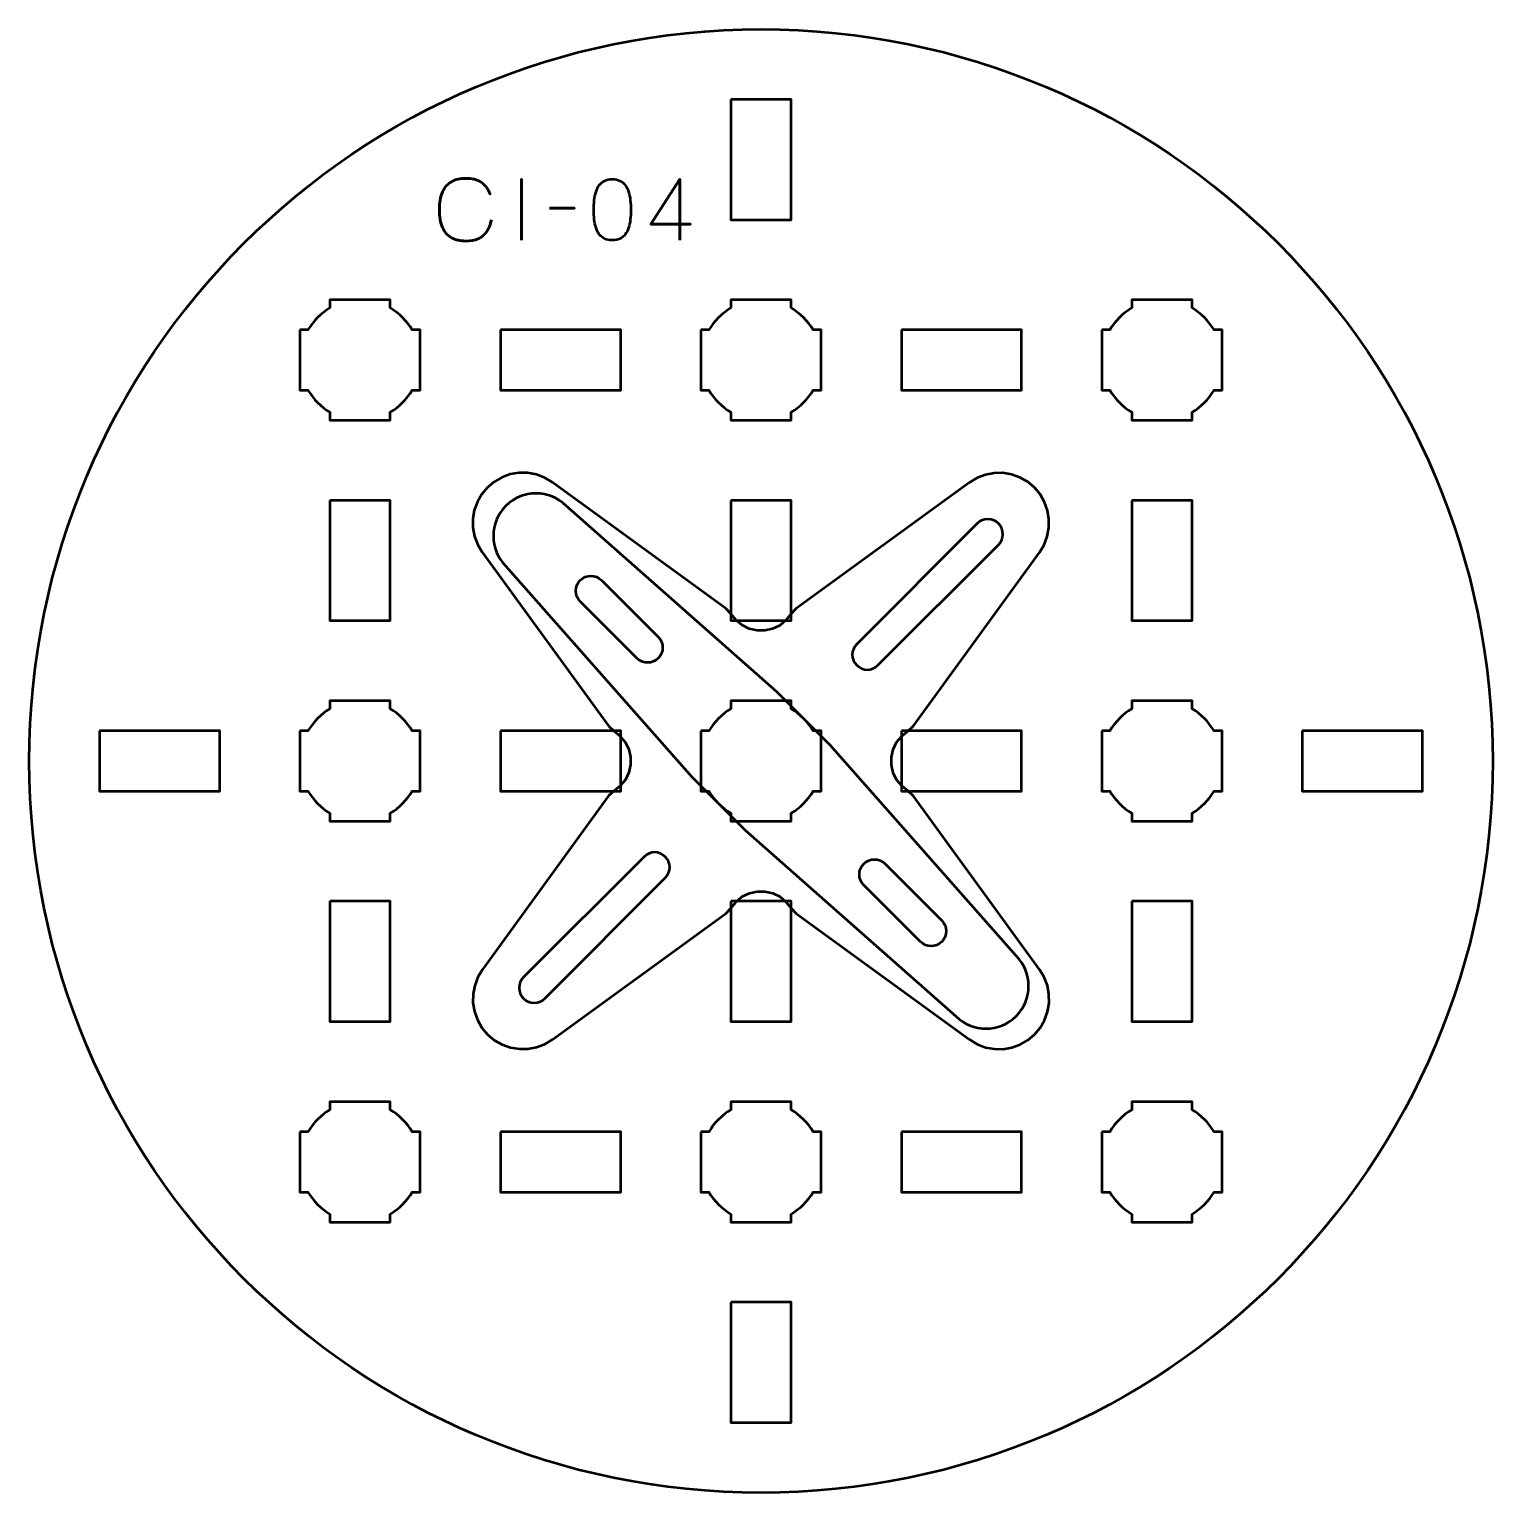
# Model space of a CAD drawing. Header units: centimetres. Extents: x -14.15 to -6.85, y -18.5 to -11.2.
import ezdxf

# ---------------------------------------------------------------- set-up
doc = ezdxf.new("R2010")
doc.units = ezdxf.units.CM
doc.header["$MEASUREMENT"] = 0
doc.layers.add('Layer 1', color=7, linetype='Continuous')

msp = doc.modelspace()

# ---------------------------------------------------------------- linework, layer by layer
at = {"layer": 'Layer 1', "lineweight": 53}
msp.add_ellipse((-10.5, -14.85), major_axis=(0, 3.65), ratio=1, dxfattribs=at)
for points, knots in [([(-10.65004, -11.54995), (-10.65004, -11.54995), (-10.35004, -11.54995), (-10.35004, -11.54995), (-10.35004, -11.54995), (-10.35004, -11.54995), (-10.35004, -12.14995), (-10.35004, -12.14995), (-10.35004, -12.14995), (-10.35004, -12.14995), (-10.65004, -12.14995), (-10.65004, -12.14995), (-10.65004, -12.14995), (-10.65004, -12.14995), (-10.65004, -11.54995), (-10.65004, -11.54995)], [0, 0, 0, 0, 0.25, 0.25, 0.25, 0.25, 0.5, 0.5, 0.5, 0.5, 0.75, 0.75, 0.75, 0.75, 1, 1, 1, 1]), ([(-12.8, -12.69994), (-12.8, -12.69994), (-12.7598, -12.69994), (-12.7598, -12.69994), (-12.7598, -12.69994), (-12.73347, -12.65442), (-12.69551, -12.61649), (-12.65, -12.59016), (-12.65, -12.59016), (-12.65, -12.59016), (-12.65, -12.54994), (-12.65, -12.54994), (-12.65, -12.54994), (-12.65, -12.54994), (-12.35, -12.54994), (-12.35, -12.54994), (-12.35, -12.54994), (-12.35, -12.54994), (-12.35, -12.59013), (-12.35, -12.59013), (-12.35, -12.59013), (-12.30447, -12.61646), (-12.26648, -12.65441), (-12.24012, -12.69994), (-12.24012, -12.69994), (-12.24012, -12.69994), (-12.2, -12.69994), (-12.2, -12.69994), (-12.2, -12.69994), (-12.2, -12.69994), (-12.2, -12.84536), (-12.2, -12.84536), (-12.2, -12.84536), (-12.2, -12.84536), (-12.19994, -12.85001), (-12.19994, -12.85001), (-12.19994, -12.85001), (-12.19994, -12.85001), (-12.2, -12.85465), (-12.2, -12.85465), (-12.2, -12.85465), (-12.2, -12.85465), (-12.2, -12.99994), (-12.2, -12.99994), (-12.2, -12.99994), (-12.2, -12.99994), (-12.24007, -12.99994), (-12.24007, -12.99994), (-12.24007, -12.99994), (-12.26642, -13.04551), (-12.30442, -13.08352), (-12.35, -13.10988), (-12.35, -13.10988), (-12.35, -13.10988), (-12.35, -13.14994), (-12.35, -13.14994), (-12.35, -13.14994), (-12.35, -13.14994), (-12.49328, -13.14994), (-12.49328, -13.14994), (-12.49328, -13.14994), (-12.49328, -13.14994), (-12.49995, -13.15002), (-12.49995, -13.15002), (-12.49995, -13.15002), (-12.49995, -13.15002), (-12.50663, -13.14994), (-12.50663, -13.14994), (-12.50663, -13.14994), (-12.50663, -13.14994), (-12.65, -13.14994), (-12.65, -13.14994), (-12.65, -13.14994), (-12.65, -13.14994), (-12.65, -13.10984), (-12.65, -13.10984), (-12.65, -13.10984), (-12.69554, -13.08348), (-12.73352, -13.04549), (-12.75985, -12.99994), (-12.75985, -12.99994), (-12.75985, -12.99994), (-12.8, -12.99994), (-12.8, -12.99994), (-12.8, -12.99994), (-12.8, -12.99994), (-12.8, -12.69994), (-12.8, -12.69994)], [0, 0, 0, 0, 0.0454545, 0.0454545, 0.0454545, 0.0454545, 0.0909091, 0.0909091, 0.0909091, 0.0909091, 0.1363636, 0.1363636, 0.1363636, 0.1363636, 0.1818182, 0.1818182, 0.1818182, 0.1818182, 0.2272727, 0.2272727, 0.2272727, 0.2272727, 0.2727273, 0.2727273, 0.2727273, 0.2727273, 0.3181818, 0.3181818, 0.3181818, 0.3181818, 0.3636364, 0.3636364, 0.3636364, 0.3636364, 0.4090909, 0.4090909, 0.4090909, 0.4090909, 0.4545455, 0.4545455, 0.4545455, 0.4545455, 0.5, 0.5, 0.5, 0.5, 0.5454545, 0.5454545, 0.5454545, 0.5454545, 0.5909091, 0.5909091, 0.5909091, 0.5909091, 0.6363636, 0.6363636, 0.6363636, 0.6363636, 0.6818182, 0.6818182, 0.6818182, 0.6818182, 0.7272727, 0.7272727, 0.7272727, 0.7272727, 0.7727273, 0.7727273, 0.7727273, 0.7727273, 0.8181818, 0.8181818, 0.8181818, 0.8181818, 0.8636364, 0.8636364, 0.8636364, 0.8636364, 0.9090909, 0.9090909, 0.9090909, 0.9090909, 0.9545455, 0.9545455, 0.9545455, 0.9545455, 1, 1, 1, 1]), ([(-10.8, -12.69994), (-10.8, -12.69994), (-10.7598, -12.69994), (-10.7598, -12.69994), (-10.7598, -12.69994), (-10.73347, -12.65442), (-10.69551, -12.61649), (-10.65, -12.59016), (-10.65, -12.59016), (-10.65, -12.59016), (-10.65, -12.54994), (-10.65, -12.54994), (-10.65, -12.54994), (-10.65, -12.54994), (-10.35, -12.54994), (-10.35, -12.54994), (-10.35, -12.54994), (-10.35, -12.54994), (-10.35, -12.59013), (-10.35, -12.59013), (-10.35, -12.59013), (-10.30447, -12.61646), (-10.26648, -12.65441), (-10.24012, -12.69994), (-10.24012, -12.69994), (-10.24012, -12.69994), (-10.2, -12.69994), (-10.2, -12.69994), (-10.2, -12.69994), (-10.2, -12.69994), (-10.2, -12.84536), (-10.2, -12.84536), (-10.2, -12.84536), (-10.2, -12.84536), (-10.19994, -12.85001), (-10.19994, -12.85001), (-10.19994, -12.85001), (-10.19994, -12.85001), (-10.2, -12.85465), (-10.2, -12.85465), (-10.2, -12.85465), (-10.2, -12.85465), (-10.2, -12.99994), (-10.2, -12.99994), (-10.2, -12.99994), (-10.2, -12.99994), (-10.24007, -12.99994), (-10.24007, -12.99994), (-10.24007, -12.99994), (-10.26642, -13.04551), (-10.30442, -13.08352), (-10.35, -13.10988), (-10.35, -13.10988), (-10.35, -13.10988), (-10.35, -13.14994), (-10.35, -13.14994), (-10.35, -13.14994), (-10.35, -13.14994), (-10.49328, -13.14994), (-10.49328, -13.14994), (-10.49328, -13.14994), (-10.49328, -13.14994), (-10.49995, -13.15002), (-10.49995, -13.15002), (-10.49995, -13.15002), (-10.49995, -13.15002), (-10.50663, -13.14994), (-10.50663, -13.14994), (-10.50663, -13.14994), (-10.50663, -13.14994), (-10.65, -13.14994), (-10.65, -13.14994), (-10.65, -13.14994), (-10.65, -13.14994), (-10.65, -13.10984), (-10.65, -13.10984), (-10.65, -13.10984), (-10.69554, -13.08348), (-10.73352, -13.04549), (-10.75985, -12.99994), (-10.75985, -12.99994), (-10.75985, -12.99994), (-10.8, -12.99994), (-10.8, -12.99994), (-10.8, -12.99994), (-10.8, -12.99994), (-10.8, -12.69994), (-10.8, -12.69994)], [0, 0, 0, 0, 0.0454545, 0.0454545, 0.0454545, 0.0454545, 0.0909091, 0.0909091, 0.0909091, 0.0909091, 0.1363636, 0.1363636, 0.1363636, 0.1363636, 0.1818182, 0.1818182, 0.1818182, 0.1818182, 0.2272727, 0.2272727, 0.2272727, 0.2272727, 0.2727273, 0.2727273, 0.2727273, 0.2727273, 0.3181818, 0.3181818, 0.3181818, 0.3181818, 0.3636364, 0.3636364, 0.3636364, 0.3636364, 0.4090909, 0.4090909, 0.4090909, 0.4090909, 0.4545455, 0.4545455, 0.4545455, 0.4545455, 0.5, 0.5, 0.5, 0.5, 0.5454545, 0.5454545, 0.5454545, 0.5454545, 0.5909091, 0.5909091, 0.5909091, 0.5909091, 0.6363636, 0.6363636, 0.6363636, 0.6363636, 0.6818182, 0.6818182, 0.6818182, 0.6818182, 0.7272727, 0.7272727, 0.7272727, 0.7272727, 0.7727273, 0.7727273, 0.7727273, 0.7727273, 0.8181818, 0.8181818, 0.8181818, 0.8181818, 0.8636364, 0.8636364, 0.8636364, 0.8636364, 0.9090909, 0.9090909, 0.9090909, 0.9090909, 0.9545455, 0.9545455, 0.9545455, 0.9545455, 1, 1, 1, 1]), ([(-8.8, -12.69994), (-8.8, -12.69994), (-8.7598, -12.69994), (-8.7598, -12.69994), (-8.7598, -12.69994), (-8.73347, -12.65442), (-8.69551, -12.61649), (-8.65, -12.59016), (-8.65, -12.59016), (-8.65, -12.59016), (-8.65, -12.54994), (-8.65, -12.54994), (-8.65, -12.54994), (-8.65, -12.54994), (-8.35, -12.54994), (-8.35, -12.54994), (-8.35, -12.54994), (-8.35, -12.54994), (-8.35, -12.59013), (-8.35, -12.59013), (-8.35, -12.59013), (-8.30447, -12.61646), (-8.26648, -12.65441), (-8.24012, -12.69994), (-8.24012, -12.69994), (-8.24012, -12.69994), (-8.2, -12.69994), (-8.2, -12.69994), (-8.2, -12.69994), (-8.2, -12.69994), (-8.2, -12.84536), (-8.2, -12.84536), (-8.2, -12.84536), (-8.2, -12.84536), (-8.19994, -12.85001), (-8.19994, -12.85001), (-8.19994, -12.85001), (-8.19994, -12.85001), (-8.2, -12.85465), (-8.2, -12.85465), (-8.2, -12.85465), (-8.2, -12.85465), (-8.2, -12.99994), (-8.2, -12.99994), (-8.2, -12.99994), (-8.2, -12.99994), (-8.24007, -12.99994), (-8.24007, -12.99994), (-8.24007, -12.99994), (-8.26642, -13.04551), (-8.30442, -13.08352), (-8.35, -13.10988), (-8.35, -13.10988), (-8.35, -13.10988), (-8.35, -13.14994), (-8.35, -13.14994), (-8.35, -13.14994), (-8.35, -13.14994), (-8.49328, -13.14994), (-8.49328, -13.14994), (-8.49328, -13.14994), (-8.49328, -13.14994), (-8.49995, -13.15002), (-8.49995, -13.15002), (-8.49995, -13.15002), (-8.49995, -13.15002), (-8.50663, -13.14994), (-8.50663, -13.14994), (-8.50663, -13.14994), (-8.50663, -13.14994), (-8.65, -13.14994), (-8.65, -13.14994), (-8.65, -13.14994), (-8.65, -13.14994), (-8.65, -13.10984), (-8.65, -13.10984), (-8.65, -13.10984), (-8.69554, -13.08348), (-8.73352, -13.04549), (-8.75985, -12.99994), (-8.75985, -12.99994), (-8.75985, -12.99994), (-8.8, -12.99994), (-8.8, -12.99994), (-8.8, -12.99994), (-8.8, -12.99994), (-8.8, -12.69994), (-8.8, -12.69994)], [0, 0, 0, 0, 0.0454545, 0.0454545, 0.0454545, 0.0454545, 0.0909091, 0.0909091, 0.0909091, 0.0909091, 0.1363636, 0.1363636, 0.1363636, 0.1363636, 0.1818182, 0.1818182, 0.1818182, 0.1818182, 0.2272727, 0.2272727, 0.2272727, 0.2272727, 0.2727273, 0.2727273, 0.2727273, 0.2727273, 0.3181818, 0.3181818, 0.3181818, 0.3181818, 0.3636364, 0.3636364, 0.3636364, 0.3636364, 0.4090909, 0.4090909, 0.4090909, 0.4090909, 0.4545455, 0.4545455, 0.4545455, 0.4545455, 0.5, 0.5, 0.5, 0.5, 0.5454545, 0.5454545, 0.5454545, 0.5454545, 0.5909091, 0.5909091, 0.5909091, 0.5909091, 0.6363636, 0.6363636, 0.6363636, 0.6363636, 0.6818182, 0.6818182, 0.6818182, 0.6818182, 0.7272727, 0.7272727, 0.7272727, 0.7272727, 0.7727273, 0.7727273, 0.7727273, 0.7727273, 0.8181818, 0.8181818, 0.8181818, 0.8181818, 0.8636364, 0.8636364, 0.8636364, 0.8636364, 0.9090909, 0.9090909, 0.9090909, 0.9090909, 0.9545455, 0.9545455, 0.9545455, 0.9545455, 1, 1, 1, 1]), ([(-11.79999, -12.69993), (-11.79999, -12.69993), (-11.19998, -12.69993), (-11.19998, -12.69993), (-11.19998, -12.69993), (-11.19998, -12.69993), (-11.19998, -12.99993), (-11.19998, -12.99993), (-11.19998, -12.99993), (-11.19998, -12.99993), (-11.79999, -12.99993), (-11.79999, -12.99993), (-11.79999, -12.99993), (-11.79999, -12.99993), (-11.79999, -12.69993), (-11.79999, -12.69993)], [0, 0, 0, 0, 0.25, 0.25, 0.25, 0.25, 0.5, 0.5, 0.5, 0.5, 0.75, 0.75, 0.75, 0.75, 1, 1, 1, 1]), ([(-9.79992, -12.69993), (-9.79992, -12.69993), (-9.19992, -12.69993), (-9.19992, -12.69993), (-9.19992, -12.69993), (-9.19992, -12.69993), (-9.19992, -12.99993), (-9.19992, -12.99993), (-9.19992, -12.99993), (-9.19992, -12.99993), (-9.79992, -12.99993), (-9.79992, -12.99993), (-9.79992, -12.99993), (-9.79992, -12.99993), (-9.79992, -12.69993), (-9.79992, -12.69993)], [0, 0, 0, 0, 0.25, 0.25, 0.25, 0.25, 0.5, 0.5, 0.5, 0.5, 0.75, 0.75, 0.75, 0.75, 1, 1, 1, 1]), ([(-12.64997, -13.54991), (-12.64997, -13.54991), (-12.34997, -13.54991), (-12.34997, -13.54991), (-12.34997, -13.54991), (-12.34997, -13.54991), (-12.34997, -14.14992), (-12.34997, -14.14992), (-12.34997, -14.14992), (-12.34997, -14.14992), (-12.64997, -14.14992), (-12.64997, -14.14992), (-12.64997, -14.14992), (-12.64997, -14.14992), (-12.64997, -13.54991), (-12.64997, -13.54991)], [0, 0, 0, 0, 0.25, 0.25, 0.25, 0.25, 0.5, 0.5, 0.5, 0.5, 0.75, 0.75, 0.75, 0.75, 1, 1, 1, 1]), ([(-10.65004, -13.54991), (-10.65004, -13.54991), (-10.35004, -13.54991), (-10.35004, -13.54991), (-10.35004, -13.54991), (-10.35004, -13.54991), (-10.35004, -14.14992), (-10.35004, -14.14992), (-10.35004, -14.14992), (-10.35004, -14.14992), (-10.65004, -14.14992), (-10.65004, -14.14992), (-10.65004, -14.14992), (-10.65004, -14.14992), (-10.65004, -13.54991), (-10.65004, -13.54991)], [0, 0, 0, 0, 0.25, 0.25, 0.25, 0.25, 0.5, 0.5, 0.5, 0.5, 0.75, 0.75, 0.75, 0.75, 1, 1, 1, 1]), ([(-8.64994, -13.54991), (-8.64994, -13.54991), (-8.34993, -13.54991), (-8.34993, -13.54991), (-8.34993, -13.54991), (-8.34993, -13.54991), (-8.34993, -14.14992), (-8.34993, -14.14992), (-8.34993, -14.14992), (-8.34993, -14.14992), (-8.64994, -14.14992), (-8.64994, -14.14992), (-8.64994, -14.14992), (-8.64994, -14.14992), (-8.64994, -13.54991), (-8.64994, -13.54991)], [0, 0, 0, 0, 0.25, 0.25, 0.25, 0.25, 0.5, 0.5, 0.5, 0.5, 0.75, 0.75, 0.75, 0.75, 1, 1, 1, 1]), ([(-9.91663, -14.3727), (-9.94591, -14.40198), (-9.99341, -14.40198), (-10.02269, -14.3727), (-10.02269, -14.3727), (-10.05197, -14.34341), (-10.05197, -14.29591), (-10.02269, -14.26663), (-10.02269, -14.26663), (-10.02269, -14.26663), (-9.42165, -13.66559), (-9.42165, -13.66559), (-9.42165, -13.66559), (-9.39237, -13.63631), (-9.34487, -13.63631), (-9.31558, -13.66559), (-9.31558, -13.66559), (-9.2863, -13.69487), (-9.2863, -13.74237), (-9.31558, -13.77166), (-9.31558, -13.77166), (-9.31558, -13.77166), (-9.91663, -14.3727), (-9.91663, -14.3727)], [0, 0, 0, 0, 0.1666667, 0.1666667, 0.1666667, 0.1666667, 0.3333333, 0.3333333, 0.3333333, 0.3333333, 0.5, 0.5, 0.5, 0.5, 0.6666667, 0.6666667, 0.6666667, 0.6666667, 0.8333333, 0.8333333, 0.8333333, 0.8333333, 1, 1, 1, 1]), ([(-11.29549, -13.94844), (-11.32477, -13.91916), (-11.37228, -13.91916), (-11.40156, -13.94844), (-11.40156, -13.94844), (-11.43084, -13.97772), (-11.43084, -14.02522), (-11.40156, -14.0545), (-11.40156, -14.0545), (-11.40156, -14.0545), (-11.11871, -14.33735), (-11.11871, -14.33735), (-11.11871, -14.33735), (-11.08943, -14.36663), (-11.04193, -14.36663), (-11.01265, -14.33735), (-11.01265, -14.33735), (-10.98337, -14.30807), (-10.98337, -14.26056), (-11.01265, -14.23128), (-11.01265, -14.23128), (-11.01265, -14.23128), (-11.29549, -13.94844), (-11.29549, -13.94844)], [0, 0, 0, 0, 0.1666667, 0.1666667, 0.1666667, 0.1666667, 0.3333333, 0.3333333, 0.3333333, 0.3333333, 0.5, 0.5, 0.5, 0.5, 0.6666667, 0.6666667, 0.6666667, 0.6666667, 0.8333333, 0.8333333, 0.8333333, 0.8333333, 1, 1, 1, 1]), ([(-12.8, -14.69994), (-12.8, -14.69994), (-12.7598, -14.69994), (-12.7598, -14.69994), (-12.7598, -14.69994), (-12.73347, -14.65442), (-12.69551, -14.61649), (-12.65, -14.59016), (-12.65, -14.59016), (-12.65, -14.59016), (-12.65, -14.54994), (-12.65, -14.54994), (-12.65, -14.54994), (-12.65, -14.54994), (-12.35, -14.54994), (-12.35, -14.54994), (-12.35, -14.54994), (-12.35, -14.54994), (-12.35, -14.59013), (-12.35, -14.59013), (-12.35, -14.59013), (-12.30447, -14.61646), (-12.26648, -14.65441), (-12.24012, -14.69994), (-12.24012, -14.69994), (-12.24012, -14.69994), (-12.2, -14.69994), (-12.2, -14.69994), (-12.2, -14.69994), (-12.2, -14.69994), (-12.2, -14.84536), (-12.2, -14.84536), (-12.2, -14.84536), (-12.2, -14.84536), (-12.19994, -14.85001), (-12.19994, -14.85001), (-12.19994, -14.85001), (-12.19994, -14.85001), (-12.2, -14.85465), (-12.2, -14.85465), (-12.2, -14.85465), (-12.2, -14.85465), (-12.2, -14.99994), (-12.2, -14.99994), (-12.2, -14.99994), (-12.2, -14.99994), (-12.24007, -14.99994), (-12.24007, -14.99994), (-12.24007, -14.99994), (-12.26642, -15.04551), (-12.30442, -15.08352), (-12.35, -15.10988), (-12.35, -15.10988), (-12.35, -15.10988), (-12.35, -15.14994), (-12.35, -15.14994), (-12.35, -15.14994), (-12.35, -15.14994), (-12.49328, -15.14994), (-12.49328, -15.14994), (-12.49328, -15.14994), (-12.49328, -15.14994), (-12.49995, -15.15002), (-12.49995, -15.15002), (-12.49995, -15.15002), (-12.49995, -15.15002), (-12.50663, -15.14994), (-12.50663, -15.14994), (-12.50663, -15.14994), (-12.50663, -15.14994), (-12.65, -15.14994), (-12.65, -15.14994), (-12.65, -15.14994), (-12.65, -15.14994), (-12.65, -15.10984), (-12.65, -15.10984), (-12.65, -15.10984), (-12.69554, -15.08348), (-12.73352, -15.04549), (-12.75985, -14.99994), (-12.75985, -14.99994), (-12.75985, -14.99994), (-12.8, -14.99994), (-12.8, -14.99994), (-12.8, -14.99994), (-12.8, -14.99994), (-12.8, -14.69994), (-12.8, -14.69994)], [0, 0, 0, 0, 0.0454545, 0.0454545, 0.0454545, 0.0454545, 0.0909091, 0.0909091, 0.0909091, 0.0909091, 0.1363636, 0.1363636, 0.1363636, 0.1363636, 0.1818182, 0.1818182, 0.1818182, 0.1818182, 0.2272727, 0.2272727, 0.2272727, 0.2272727, 0.2727273, 0.2727273, 0.2727273, 0.2727273, 0.3181818, 0.3181818, 0.3181818, 0.3181818, 0.3636364, 0.3636364, 0.3636364, 0.3636364, 0.4090909, 0.4090909, 0.4090909, 0.4090909, 0.4545455, 0.4545455, 0.4545455, 0.4545455, 0.5, 0.5, 0.5, 0.5, 0.5454545, 0.5454545, 0.5454545, 0.5454545, 0.5909091, 0.5909091, 0.5909091, 0.5909091, 0.6363636, 0.6363636, 0.6363636, 0.6363636, 0.6818182, 0.6818182, 0.6818182, 0.6818182, 0.7272727, 0.7272727, 0.7272727, 0.7272727, 0.7727273, 0.7727273, 0.7727273, 0.7727273, 0.8181818, 0.8181818, 0.8181818, 0.8181818, 0.8636364, 0.8636364, 0.8636364, 0.8636364, 0.9090909, 0.9090909, 0.9090909, 0.9090909, 0.9545455, 0.9545455, 0.9545455, 0.9545455, 1, 1, 1, 1]), ([(-10.8, -14.69994), (-10.8, -14.69994), (-10.7598, -14.69994), (-10.7598, -14.69994), (-10.7598, -14.69994), (-10.73347, -14.65442), (-10.69551, -14.61649), (-10.65, -14.59016), (-10.65, -14.59016), (-10.65, -14.59016), (-10.65, -14.54994), (-10.65, -14.54994), (-10.65, -14.54994), (-10.65, -14.54994), (-10.35, -14.54994), (-10.35, -14.54994), (-10.35, -14.54994), (-10.35, -14.54994), (-10.35, -14.59013), (-10.35, -14.59013), (-10.35, -14.59013), (-10.30447, -14.61646), (-10.26648, -14.65441), (-10.24012, -14.69994), (-10.24012, -14.69994), (-10.24012, -14.69994), (-10.2, -14.69994), (-10.2, -14.69994), (-10.2, -14.69994), (-10.2, -14.69994), (-10.2, -14.84536), (-10.2, -14.84536), (-10.2, -14.84536), (-10.2, -14.84536), (-10.19994, -14.85001), (-10.19994, -14.85001), (-10.19994, -14.85001), (-10.19994, -14.85001), (-10.2, -14.85465), (-10.2, -14.85465), (-10.2, -14.85465), (-10.2, -14.85465), (-10.2, -14.99994), (-10.2, -14.99994), (-10.2, -14.99994), (-10.2, -14.99994), (-10.24007, -14.99994), (-10.24007, -14.99994), (-10.24007, -14.99994), (-10.26642, -15.04551), (-10.30442, -15.08352), (-10.35, -15.10988), (-10.35, -15.10988), (-10.35, -15.10988), (-10.35, -15.14994), (-10.35, -15.14994), (-10.35, -15.14994), (-10.35, -15.14994), (-10.49328, -15.14994), (-10.49328, -15.14994), (-10.49328, -15.14994), (-10.49328, -15.14994), (-10.49995, -15.15002), (-10.49995, -15.15002), (-10.49995, -15.15002), (-10.49995, -15.15002), (-10.50663, -15.14994), (-10.50663, -15.14994), (-10.50663, -15.14994), (-10.50663, -15.14994), (-10.65, -15.14994), (-10.65, -15.14994), (-10.65, -15.14994), (-10.65, -15.14994), (-10.65, -15.10984), (-10.65, -15.10984), (-10.65, -15.10984), (-10.69554, -15.08348), (-10.73352, -15.04549), (-10.75985, -14.99994), (-10.75985, -14.99994), (-10.75985, -14.99994), (-10.8, -14.99994), (-10.8, -14.99994), (-10.8, -14.99994), (-10.8, -14.99994), (-10.8, -14.69994), (-10.8, -14.69994)], [0, 0, 0, 0, 0.0454545, 0.0454545, 0.0454545, 0.0454545, 0.0909091, 0.0909091, 0.0909091, 0.0909091, 0.1363636, 0.1363636, 0.1363636, 0.1363636, 0.1818182, 0.1818182, 0.1818182, 0.1818182, 0.2272727, 0.2272727, 0.2272727, 0.2272727, 0.2727273, 0.2727273, 0.2727273, 0.2727273, 0.3181818, 0.3181818, 0.3181818, 0.3181818, 0.3636364, 0.3636364, 0.3636364, 0.3636364, 0.4090909, 0.4090909, 0.4090909, 0.4090909, 0.4545455, 0.4545455, 0.4545455, 0.4545455, 0.5, 0.5, 0.5, 0.5, 0.5454545, 0.5454545, 0.5454545, 0.5454545, 0.5909091, 0.5909091, 0.5909091, 0.5909091, 0.6363636, 0.6363636, 0.6363636, 0.6363636, 0.6818182, 0.6818182, 0.6818182, 0.6818182, 0.7272727, 0.7272727, 0.7272727, 0.7272727, 0.7727273, 0.7727273, 0.7727273, 0.7727273, 0.8181818, 0.8181818, 0.8181818, 0.8181818, 0.8636364, 0.8636364, 0.8636364, 0.8636364, 0.9090909, 0.9090909, 0.9090909, 0.9090909, 0.9545455, 0.9545455, 0.9545455, 0.9545455, 1, 1, 1, 1]), ([(-8.8, -14.69994), (-8.8, -14.69994), (-8.7598, -14.69994), (-8.7598, -14.69994), (-8.7598, -14.69994), (-8.73347, -14.65442), (-8.69551, -14.61649), (-8.65, -14.59016), (-8.65, -14.59016), (-8.65, -14.59016), (-8.65, -14.54994), (-8.65, -14.54994), (-8.65, -14.54994), (-8.65, -14.54994), (-8.35, -14.54994), (-8.35, -14.54994), (-8.35, -14.54994), (-8.35, -14.54994), (-8.35, -14.59013), (-8.35, -14.59013), (-8.35, -14.59013), (-8.30447, -14.61646), (-8.26648, -14.65441), (-8.24012, -14.69994), (-8.24012, -14.69994), (-8.24012, -14.69994), (-8.2, -14.69994), (-8.2, -14.69994), (-8.2, -14.69994), (-8.2, -14.69994), (-8.2, -14.84536), (-8.2, -14.84536), (-8.2, -14.84536), (-8.2, -14.84536), (-8.19994, -14.85001), (-8.19994, -14.85001), (-8.19994, -14.85001), (-8.19994, -14.85001), (-8.2, -14.85465), (-8.2, -14.85465), (-8.2, -14.85465), (-8.2, -14.85465), (-8.2, -14.99994), (-8.2, -14.99994), (-8.2, -14.99994), (-8.2, -14.99994), (-8.24007, -14.99994), (-8.24007, -14.99994), (-8.24007, -14.99994), (-8.26642, -15.04551), (-8.30442, -15.08352), (-8.35, -15.10988), (-8.35, -15.10988), (-8.35, -15.10988), (-8.35, -15.14994), (-8.35, -15.14994), (-8.35, -15.14994), (-8.35, -15.14994), (-8.49328, -15.14994), (-8.49328, -15.14994), (-8.49328, -15.14994), (-8.49328, -15.14994), (-8.49995, -15.15002), (-8.49995, -15.15002), (-8.49995, -15.15002), (-8.49995, -15.15002), (-8.50663, -15.14994), (-8.50663, -15.14994), (-8.50663, -15.14994), (-8.50663, -15.14994), (-8.65, -15.14994), (-8.65, -15.14994), (-8.65, -15.14994), (-8.65, -15.14994), (-8.65, -15.10984), (-8.65, -15.10984), (-8.65, -15.10984), (-8.69554, -15.08348), (-8.73352, -15.04549), (-8.75985, -14.99994), (-8.75985, -14.99994), (-8.75985, -14.99994), (-8.8, -14.99994), (-8.8, -14.99994), (-8.8, -14.99994), (-8.8, -14.99994), (-8.8, -14.69994), (-8.8, -14.69994)], [0, 0, 0, 0, 0.0454545, 0.0454545, 0.0454545, 0.0454545, 0.0909091, 0.0909091, 0.0909091, 0.0909091, 0.1363636, 0.1363636, 0.1363636, 0.1363636, 0.1818182, 0.1818182, 0.1818182, 0.1818182, 0.2272727, 0.2272727, 0.2272727, 0.2272727, 0.2727273, 0.2727273, 0.2727273, 0.2727273, 0.3181818, 0.3181818, 0.3181818, 0.3181818, 0.3636364, 0.3636364, 0.3636364, 0.3636364, 0.4090909, 0.4090909, 0.4090909, 0.4090909, 0.4545455, 0.4545455, 0.4545455, 0.4545455, 0.5, 0.5, 0.5, 0.5, 0.5454545, 0.5454545, 0.5454545, 0.5454545, 0.5909091, 0.5909091, 0.5909091, 0.5909091, 0.6363636, 0.6363636, 0.6363636, 0.6363636, 0.6818182, 0.6818182, 0.6818182, 0.6818182, 0.7272727, 0.7272727, 0.7272727, 0.7272727, 0.7727273, 0.7727273, 0.7727273, 0.7727273, 0.8181818, 0.8181818, 0.8181818, 0.8181818, 0.8636364, 0.8636364, 0.8636364, 0.8636364, 0.9090909, 0.9090909, 0.9090909, 0.9090909, 0.9545455, 0.9545455, 0.9545455, 0.9545455, 1, 1, 1, 1]), ([(-13.79995, -14.69986), (-13.79995, -14.69986), (-13.19995, -14.69986), (-13.19995, -14.69986), (-13.19995, -14.69986), (-13.19995, -14.69986), (-13.19995, -14.99986), (-13.19995, -14.99986), (-13.19995, -14.99986), (-13.19995, -14.99986), (-13.79995, -14.99986), (-13.79995, -14.99986), (-13.79995, -14.99986), (-13.79995, -14.99986), (-13.79995, -14.69986), (-13.79995, -14.69986)], [0, 0, 0, 0, 0.25, 0.25, 0.25, 0.25, 0.5, 0.5, 0.5, 0.5, 0.75, 0.75, 0.75, 0.75, 1, 1, 1, 1]), ([(-11.79999, -14.69986), (-11.79999, -14.69986), (-11.19998, -14.69986), (-11.19998, -14.69986), (-11.19998, -14.69986), (-11.19998, -14.69986), (-11.19998, -14.99986), (-11.19998, -14.99986), (-11.19998, -14.99986), (-11.19998, -14.99986), (-11.79999, -14.99986), (-11.79999, -14.99986), (-11.79999, -14.99986), (-11.79999, -14.99986), (-11.79999, -14.69986), (-11.79999, -14.69986)], [0, 0, 0, 0, 0.25, 0.25, 0.25, 0.25, 0.5, 0.5, 0.5, 0.5, 0.75, 0.75, 0.75, 0.75, 1, 1, 1, 1]), ([(-9.79992, -14.69986), (-9.79992, -14.69986), (-9.19992, -14.69986), (-9.19992, -14.69986), (-9.19992, -14.69986), (-9.19992, -14.69986), (-9.19992, -14.99986), (-9.19992, -14.99986), (-9.19992, -14.99986), (-9.19992, -14.99986), (-9.79992, -14.99986), (-9.79992, -14.99986), (-9.79992, -14.99986), (-9.79992, -14.99986), (-9.79992, -14.69986), (-9.79992, -14.69986)], [0, 0, 0, 0, 0.25, 0.25, 0.25, 0.25, 0.5, 0.5, 0.5, 0.5, 0.75, 0.75, 0.75, 0.75, 1, 1, 1, 1]), ([(-7.79995, -14.69986), (-7.79995, -14.69986), (-7.19995, -14.69986), (-7.19995, -14.69986), (-7.19995, -14.69986), (-7.19995, -14.69986), (-7.19995, -14.99986), (-7.19995, -14.99986), (-7.19995, -14.99986), (-7.19995, -14.99986), (-7.79995, -14.99986), (-7.79995, -14.99986), (-7.79995, -14.99986), (-7.79995, -14.99986), (-7.79995, -14.69986), (-7.79995, -14.69986)], [0, 0, 0, 0, 0.25, 0.25, 0.25, 0.25, 0.5, 0.5, 0.5, 0.5, 0.75, 0.75, 0.75, 0.75, 1, 1, 1, 1]), ([(-11.57833, -16.0344), (-11.60761, -16.06369), (-11.65512, -16.06369), (-11.6844, -16.0344), (-11.6844, -16.0344), (-11.71368, -16.00512), (-11.71368, -15.95762), (-11.6844, -15.92834), (-11.6844, -15.92834), (-11.6844, -15.92834), (-11.08336, -15.3273), (-11.08336, -15.3273), (-11.08336, -15.3273), (-11.05408, -15.29802), (-11.00657, -15.29802), (-10.97729, -15.3273), (-10.97729, -15.3273), (-10.94801, -15.35658), (-10.94801, -15.40408), (-10.97729, -15.43336), (-10.97729, -15.43336), (-10.97729, -15.43336), (-11.57833, -16.0344), (-11.57833, -16.0344)], [0, 0, 0, 0, 0.1666667, 0.1666667, 0.1666667, 0.1666667, 0.3333333, 0.3333333, 0.3333333, 0.3333333, 0.5, 0.5, 0.5, 0.5, 0.6666667, 0.6666667, 0.6666667, 0.6666667, 0.8333333, 0.8333333, 0.8333333, 0.8333333, 1, 1, 1, 1]), ([(-9.88128, -15.36265), (-9.91057, -15.33336), (-9.95807, -15.33336), (-9.98735, -15.36265), (-9.98735, -15.36265), (-10.01663, -15.39193), (-10.01663, -15.43943), (-9.98735, -15.46871), (-9.98735, -15.46871), (-9.98735, -15.46871), (-9.70451, -15.75155), (-9.70451, -15.75155), (-9.70451, -15.75155), (-9.67523, -15.78084), (-9.62772, -15.78084), (-9.59844, -15.75155), (-9.59844, -15.75155), (-9.56916, -15.72227), (-9.56916, -15.67477), (-9.59844, -15.64549), (-9.59844, -15.64549), (-9.59844, -15.64549), (-9.88128, -15.36265), (-9.88128, -15.36265)], [0, 0, 0, 0, 0.1666667, 0.1666667, 0.1666667, 0.1666667, 0.3333333, 0.3333333, 0.3333333, 0.3333333, 0.5, 0.5, 0.5, 0.5, 0.6666667, 0.6666667, 0.6666667, 0.6666667, 0.8333333, 0.8333333, 0.8333333, 0.8333333, 1, 1, 1, 1]), ([(-12.64997, -15.54998), (-12.64997, -15.54998), (-12.34997, -15.54998), (-12.34997, -15.54998), (-12.34997, -15.54998), (-12.34997, -15.54998), (-12.34997, -16.14998), (-12.34997, -16.14998), (-12.34997, -16.14998), (-12.34997, -16.14998), (-12.64997, -16.14998), (-12.64997, -16.14998), (-12.64997, -16.14998), (-12.64997, -16.14998), (-12.64997, -15.54998), (-12.64997, -15.54998)], [0, 0, 0, 0, 0.25, 0.25, 0.25, 0.25, 0.5, 0.5, 0.5, 0.5, 0.75, 0.75, 0.75, 0.75, 1, 1, 1, 1]), ([(-10.65004, -15.54998), (-10.65004, -15.54998), (-10.35004, -15.54998), (-10.35004, -15.54998), (-10.35004, -15.54998), (-10.35004, -15.54998), (-10.35004, -16.14998), (-10.35004, -16.14998), (-10.35004, -16.14998), (-10.35004, -16.14998), (-10.65004, -16.14998), (-10.65004, -16.14998), (-10.65004, -16.14998), (-10.65004, -16.14998), (-10.65004, -15.54998), (-10.65004, -15.54998)], [0, 0, 0, 0, 0.25, 0.25, 0.25, 0.25, 0.5, 0.5, 0.5, 0.5, 0.75, 0.75, 0.75, 0.75, 1, 1, 1, 1]), ([(-8.64994, -15.54998), (-8.64994, -15.54998), (-8.34993, -15.54998), (-8.34993, -15.54998), (-8.34993, -15.54998), (-8.34993, -15.54998), (-8.34993, -16.14998), (-8.34993, -16.14998), (-8.34993, -16.14998), (-8.34993, -16.14998), (-8.64994, -16.14998), (-8.64994, -16.14998), (-8.64994, -16.14998), (-8.64994, -16.14998), (-8.64994, -15.54998), (-8.64994, -15.54998)], [0, 0, 0, 0, 0.25, 0.25, 0.25, 0.25, 0.5, 0.5, 0.5, 0.5, 0.75, 0.75, 0.75, 0.75, 1, 1, 1, 1]), ([(-12.8, -16.69994), (-12.8, -16.69994), (-12.7598, -16.69994), (-12.7598, -16.69994), (-12.7598, -16.69994), (-12.73347, -16.65442), (-12.69551, -16.61649), (-12.65, -16.59016), (-12.65, -16.59016), (-12.65, -16.59016), (-12.65, -16.54994), (-12.65, -16.54994), (-12.65, -16.54994), (-12.65, -16.54994), (-12.35, -16.54994), (-12.35, -16.54994), (-12.35, -16.54994), (-12.35, -16.54994), (-12.35, -16.59013), (-12.35, -16.59013), (-12.35, -16.59013), (-12.30447, -16.61646), (-12.26648, -16.65441), (-12.24012, -16.69994), (-12.24012, -16.69994), (-12.24012, -16.69994), (-12.2, -16.69994), (-12.2, -16.69994), (-12.2, -16.69994), (-12.2, -16.69994), (-12.2, -16.84536), (-12.2, -16.84536), (-12.2, -16.84536), (-12.2, -16.84536), (-12.19994, -16.85001), (-12.19994, -16.85001), (-12.19994, -16.85001), (-12.19994, -16.85001), (-12.2, -16.85465), (-12.2, -16.85465), (-12.2, -16.85465), (-12.2, -16.85465), (-12.2, -16.99994), (-12.2, -16.99994), (-12.2, -16.99994), (-12.2, -16.99994), (-12.24007, -16.99994), (-12.24007, -16.99994), (-12.24007, -16.99994), (-12.26642, -17.04551), (-12.30442, -17.08352), (-12.35, -17.10988), (-12.35, -17.10988), (-12.35, -17.10988), (-12.35, -17.14994), (-12.35, -17.14994), (-12.35, -17.14994), (-12.35, -17.14994), (-12.49328, -17.14994), (-12.49328, -17.14994), (-12.49328, -17.14994), (-12.49328, -17.14994), (-12.49995, -17.15002), (-12.49995, -17.15002), (-12.49995, -17.15002), (-12.49995, -17.15002), (-12.50663, -17.14994), (-12.50663, -17.14994), (-12.50663, -17.14994), (-12.50663, -17.14994), (-12.65, -17.14994), (-12.65, -17.14994), (-12.65, -17.14994), (-12.65, -17.14994), (-12.65, -17.10984), (-12.65, -17.10984), (-12.65, -17.10984), (-12.69554, -17.08348), (-12.73352, -17.04549), (-12.75985, -16.99994), (-12.75985, -16.99994), (-12.75985, -16.99994), (-12.8, -16.99994), (-12.8, -16.99994), (-12.8, -16.99994), (-12.8, -16.99994), (-12.8, -16.69994), (-12.8, -16.69994)], [0, 0, 0, 0, 0.0454545, 0.0454545, 0.0454545, 0.0454545, 0.0909091, 0.0909091, 0.0909091, 0.0909091, 0.1363636, 0.1363636, 0.1363636, 0.1363636, 0.1818182, 0.1818182, 0.1818182, 0.1818182, 0.2272727, 0.2272727, 0.2272727, 0.2272727, 0.2727273, 0.2727273, 0.2727273, 0.2727273, 0.3181818, 0.3181818, 0.3181818, 0.3181818, 0.3636364, 0.3636364, 0.3636364, 0.3636364, 0.4090909, 0.4090909, 0.4090909, 0.4090909, 0.4545455, 0.4545455, 0.4545455, 0.4545455, 0.5, 0.5, 0.5, 0.5, 0.5454545, 0.5454545, 0.5454545, 0.5454545, 0.5909091, 0.5909091, 0.5909091, 0.5909091, 0.6363636, 0.6363636, 0.6363636, 0.6363636, 0.6818182, 0.6818182, 0.6818182, 0.6818182, 0.7272727, 0.7272727, 0.7272727, 0.7272727, 0.7727273, 0.7727273, 0.7727273, 0.7727273, 0.8181818, 0.8181818, 0.8181818, 0.8181818, 0.8636364, 0.8636364, 0.8636364, 0.8636364, 0.9090909, 0.9090909, 0.9090909, 0.9090909, 0.9545455, 0.9545455, 0.9545455, 0.9545455, 1, 1, 1, 1]), ([(-10.8, -16.69994), (-10.8, -16.69994), (-10.7598, -16.69994), (-10.7598, -16.69994), (-10.7598, -16.69994), (-10.73347, -16.65442), (-10.69551, -16.61649), (-10.65, -16.59016), (-10.65, -16.59016), (-10.65, -16.59016), (-10.65, -16.54994), (-10.65, -16.54994), (-10.65, -16.54994), (-10.65, -16.54994), (-10.35, -16.54994), (-10.35, -16.54994), (-10.35, -16.54994), (-10.35, -16.54994), (-10.35, -16.59013), (-10.35, -16.59013), (-10.35, -16.59013), (-10.30447, -16.61646), (-10.26648, -16.65441), (-10.24012, -16.69994), (-10.24012, -16.69994), (-10.24012, -16.69994), (-10.2, -16.69994), (-10.2, -16.69994), (-10.2, -16.69994), (-10.2, -16.69994), (-10.2, -16.84536), (-10.2, -16.84536), (-10.2, -16.84536), (-10.2, -16.84536), (-10.19994, -16.85001), (-10.19994, -16.85001), (-10.19994, -16.85001), (-10.19994, -16.85001), (-10.2, -16.85465), (-10.2, -16.85465), (-10.2, -16.85465), (-10.2, -16.85465), (-10.2, -16.99994), (-10.2, -16.99994), (-10.2, -16.99994), (-10.2, -16.99994), (-10.24007, -16.99994), (-10.24007, -16.99994), (-10.24007, -16.99994), (-10.26642, -17.04551), (-10.30442, -17.08352), (-10.35, -17.10988), (-10.35, -17.10988), (-10.35, -17.10988), (-10.35, -17.14994), (-10.35, -17.14994), (-10.35, -17.14994), (-10.35, -17.14994), (-10.49328, -17.14994), (-10.49328, -17.14994), (-10.49328, -17.14994), (-10.49328, -17.14994), (-10.49995, -17.15002), (-10.49995, -17.15002), (-10.49995, -17.15002), (-10.49995, -17.15002), (-10.50663, -17.14994), (-10.50663, -17.14994), (-10.50663, -17.14994), (-10.50663, -17.14994), (-10.65, -17.14994), (-10.65, -17.14994), (-10.65, -17.14994), (-10.65, -17.14994), (-10.65, -17.10984), (-10.65, -17.10984), (-10.65, -17.10984), (-10.69554, -17.08348), (-10.73352, -17.04549), (-10.75985, -16.99994), (-10.75985, -16.99994), (-10.75985, -16.99994), (-10.8, -16.99994), (-10.8, -16.99994), (-10.8, -16.99994), (-10.8, -16.99994), (-10.8, -16.69994), (-10.8, -16.69994)], [0, 0, 0, 0, 0.0454545, 0.0454545, 0.0454545, 0.0454545, 0.0909091, 0.0909091, 0.0909091, 0.0909091, 0.1363636, 0.1363636, 0.1363636, 0.1363636, 0.1818182, 0.1818182, 0.1818182, 0.1818182, 0.2272727, 0.2272727, 0.2272727, 0.2272727, 0.2727273, 0.2727273, 0.2727273, 0.2727273, 0.3181818, 0.3181818, 0.3181818, 0.3181818, 0.3636364, 0.3636364, 0.3636364, 0.3636364, 0.4090909, 0.4090909, 0.4090909, 0.4090909, 0.4545455, 0.4545455, 0.4545455, 0.4545455, 0.5, 0.5, 0.5, 0.5, 0.5454545, 0.5454545, 0.5454545, 0.5454545, 0.5909091, 0.5909091, 0.5909091, 0.5909091, 0.6363636, 0.6363636, 0.6363636, 0.6363636, 0.6818182, 0.6818182, 0.6818182, 0.6818182, 0.7272727, 0.7272727, 0.7272727, 0.7272727, 0.7727273, 0.7727273, 0.7727273, 0.7727273, 0.8181818, 0.8181818, 0.8181818, 0.8181818, 0.8636364, 0.8636364, 0.8636364, 0.8636364, 0.9090909, 0.9090909, 0.9090909, 0.9090909, 0.9545455, 0.9545455, 0.9545455, 0.9545455, 1, 1, 1, 1]), ([(-8.8, -16.69994), (-8.8, -16.69994), (-8.7598, -16.69994), (-8.7598, -16.69994), (-8.7598, -16.69994), (-8.73347, -16.65442), (-8.69551, -16.61649), (-8.65, -16.59016), (-8.65, -16.59016), (-8.65, -16.59016), (-8.65, -16.54994), (-8.65, -16.54994), (-8.65, -16.54994), (-8.65, -16.54994), (-8.35, -16.54994), (-8.35, -16.54994), (-8.35, -16.54994), (-8.35, -16.54994), (-8.35, -16.59013), (-8.35, -16.59013), (-8.35, -16.59013), (-8.30447, -16.61646), (-8.26648, -16.65441), (-8.24012, -16.69994), (-8.24012, -16.69994), (-8.24012, -16.69994), (-8.2, -16.69994), (-8.2, -16.69994), (-8.2, -16.69994), (-8.2, -16.69994), (-8.2, -16.84536), (-8.2, -16.84536), (-8.2, -16.84536), (-8.2, -16.84536), (-8.19994, -16.85001), (-8.19994, -16.85001), (-8.19994, -16.85001), (-8.19994, -16.85001), (-8.2, -16.85465), (-8.2, -16.85465), (-8.2, -16.85465), (-8.2, -16.85465), (-8.2, -16.99994), (-8.2, -16.99994), (-8.2, -16.99994), (-8.2, -16.99994), (-8.24007, -16.99994), (-8.24007, -16.99994), (-8.24007, -16.99994), (-8.26642, -17.04551), (-8.30442, -17.08352), (-8.35, -17.10988), (-8.35, -17.10988), (-8.35, -17.10988), (-8.35, -17.14994), (-8.35, -17.14994), (-8.35, -17.14994), (-8.35, -17.14994), (-8.49328, -17.14994), (-8.49328, -17.14994), (-8.49328, -17.14994), (-8.49328, -17.14994), (-8.49995, -17.15002), (-8.49995, -17.15002), (-8.49995, -17.15002), (-8.49995, -17.15002), (-8.50663, -17.14994), (-8.50663, -17.14994), (-8.50663, -17.14994), (-8.50663, -17.14994), (-8.65, -17.14994), (-8.65, -17.14994), (-8.65, -17.14994), (-8.65, -17.14994), (-8.65, -17.10984), (-8.65, -17.10984), (-8.65, -17.10984), (-8.69554, -17.08348), (-8.73352, -17.04549), (-8.75985, -16.99994), (-8.75985, -16.99994), (-8.75985, -16.99994), (-8.8, -16.99994), (-8.8, -16.99994), (-8.8, -16.99994), (-8.8, -16.99994), (-8.8, -16.69994), (-8.8, -16.69994)], [0, 0, 0, 0, 0.0454545, 0.0454545, 0.0454545, 0.0454545, 0.0909091, 0.0909091, 0.0909091, 0.0909091, 0.1363636, 0.1363636, 0.1363636, 0.1363636, 0.1818182, 0.1818182, 0.1818182, 0.1818182, 0.2272727, 0.2272727, 0.2272727, 0.2272727, 0.2727273, 0.2727273, 0.2727273, 0.2727273, 0.3181818, 0.3181818, 0.3181818, 0.3181818, 0.3636364, 0.3636364, 0.3636364, 0.3636364, 0.4090909, 0.4090909, 0.4090909, 0.4090909, 0.4545455, 0.4545455, 0.4545455, 0.4545455, 0.5, 0.5, 0.5, 0.5, 0.5454545, 0.5454545, 0.5454545, 0.5454545, 0.5909091, 0.5909091, 0.5909091, 0.5909091, 0.6363636, 0.6363636, 0.6363636, 0.6363636, 0.6818182, 0.6818182, 0.6818182, 0.6818182, 0.7272727, 0.7272727, 0.7272727, 0.7272727, 0.7727273, 0.7727273, 0.7727273, 0.7727273, 0.8181818, 0.8181818, 0.8181818, 0.8181818, 0.8636364, 0.8636364, 0.8636364, 0.8636364, 0.9090909, 0.9090909, 0.9090909, 0.9090909, 0.9545455, 0.9545455, 0.9545455, 0.9545455, 1, 1, 1, 1]), ([(-11.79999, -16.69996), (-11.79999, -16.69996), (-11.19998, -16.69996), (-11.19998, -16.69996), (-11.19998, -16.69996), (-11.19998, -16.69996), (-11.19998, -16.99997), (-11.19998, -16.99997), (-11.19998, -16.99997), (-11.19998, -16.99997), (-11.79999, -16.99997), (-11.79999, -16.99997), (-11.79999, -16.99997), (-11.79999, -16.99997), (-11.79999, -16.69996), (-11.79999, -16.69996)], [0, 0, 0, 0, 0.25, 0.25, 0.25, 0.25, 0.5, 0.5, 0.5, 0.5, 0.75, 0.75, 0.75, 0.75, 1, 1, 1, 1]), ([(-9.79992, -16.69996), (-9.79992, -16.69996), (-9.19992, -16.69996), (-9.19992, -16.69996), (-9.19992, -16.69996), (-9.19992, -16.69996), (-9.19992, -16.99997), (-9.19992, -16.99997), (-9.19992, -16.99997), (-9.19992, -16.99997), (-9.79992, -16.99997), (-9.79992, -16.99997), (-9.79992, -16.99997), (-9.79992, -16.99997), (-9.79992, -16.69996), (-9.79992, -16.69996)], [0, 0, 0, 0, 0.25, 0.25, 0.25, 0.25, 0.5, 0.5, 0.5, 0.5, 0.75, 0.75, 0.75, 0.75, 1, 1, 1, 1]), ([(-10.65004, -17.54995), (-10.65004, -17.54995), (-10.35004, -17.54995), (-10.35004, -17.54995), (-10.35004, -17.54995), (-10.35004, -17.54995), (-10.35004, -18.14995), (-10.35004, -18.14995), (-10.35004, -18.14995), (-10.35004, -18.14995), (-10.65004, -18.14995), (-10.65004, -18.14995), (-10.65004, -18.14995), (-10.65004, -18.14995), (-10.65004, -17.54995), (-10.65004, -17.54995)], [0, 0, 0, 0, 0.25, 0.25, 0.25, 0.25, 0.5, 0.5, 0.5, 0.5, 0.75, 0.75, 0.75, 0.75, 1, 1, 1, 1])]:
    msp.add_open_spline(points, degree=3, knots=knots, dxfattribs=at)
at = {"layer": 'Layer 1', "color": 5, "lineweight": 53}
for points, knots in [([(-11.84501, -12.15033), (-11.84953, -12.17453), (-11.85743, -12.1945), (-11.86851, -12.21016), (-11.86851, -12.21016), (-11.87965, -12.22576), (-11.89391, -12.23733), (-11.91126, -12.24488), (-11.91126, -12.24488), (-11.92855, -12.25243), (-11.94887, -12.25624), (-11.97201, -12.25617), (-11.97201, -12.25617), (-12.00016, -12.25624), (-12.02408, -12.2508), (-12.0437, -12.23973), (-12.0437, -12.23973), (-12.06331, -12.22872), (-12.07827, -12.21172), (-12.08857, -12.18865), (-12.08857, -12.18865), (-12.09887, -12.16557), (-12.10402, -12.13601), (-12.10409, -12.09996), (-12.10409, -12.09996), (-12.10402, -12.06405), (-12.09887, -12.03455), (-12.08857, -12.01148), (-12.08857, -12.01148), (-12.07827, -11.98841), (-12.06331, -11.97134), (-12.0437, -11.96026), (-12.0437, -11.96026), (-12.02408, -11.94918), (-12.00016, -11.94368), (-11.97201, -11.94375), (-11.97201, -11.94375), (-11.94188, -11.94368), (-11.91663, -11.9501), (-11.89631, -11.96301), (-11.89631, -11.96301), (-11.87606, -11.97592), (-11.86117, -11.99589), (-11.85179, -12.02291), (-11.85179, -12.02291), (-11.86117, -11.99589), (-11.87606, -11.97592), (-11.89631, -11.96301), (-11.89631, -11.96301), (-11.91663, -11.9501), (-11.94188, -11.94368), (-11.97201, -11.94375), (-11.97201, -11.94375), (-12.00016, -11.94368), (-12.02408, -11.94918), (-12.0437, -11.96026), (-12.0437, -11.96026), (-12.06331, -11.97134), (-12.07827, -11.98841), (-12.08857, -12.01148), (-12.08857, -12.01148), (-12.09887, -12.03455), (-12.10402, -12.06405), (-12.10409, -12.09996), (-12.10409, -12.09996), (-12.10402, -12.13601), (-12.09887, -12.16557), (-12.08857, -12.18865), (-12.08857, -12.18865), (-12.07827, -12.21172), (-12.06331, -12.22872), (-12.0437, -12.23973), (-12.0437, -12.23973), (-12.02408, -12.2508), (-12.00016, -12.25624), (-11.97201, -12.25617), (-11.97201, -12.25617), (-11.94887, -12.25624), (-11.92855, -12.25243), (-11.91126, -12.24488), (-11.91126, -12.24488), (-11.89391, -12.23733), (-11.87965, -12.22576), (-11.86851, -12.21016), (-11.86851, -12.21016), (-11.85743, -12.1945), (-11.84953, -12.17453), (-11.84501, -12.15033)], [0, 0, 0, 0, 0.0454545, 0.0454545, 0.0454545, 0.0454545, 0.0909091, 0.0909091, 0.0909091, 0.0909091, 0.1363636, 0.1363636, 0.1363636, 0.1363636, 0.1818182, 0.1818182, 0.1818182, 0.1818182, 0.2272727, 0.2272727, 0.2272727, 0.2272727, 0.2727273, 0.2727273, 0.2727273, 0.2727273, 0.3181818, 0.3181818, 0.3181818, 0.3181818, 0.3636364, 0.3636364, 0.3636364, 0.3636364, 0.4090909, 0.4090909, 0.4090909, 0.4090909, 0.4545455, 0.4545455, 0.4545455, 0.4545455, 0.5, 0.5, 0.5, 0.5, 0.5454545, 0.5454545, 0.5454545, 0.5454545, 0.5909091, 0.5909091, 0.5909091, 0.5909091, 0.6363636, 0.6363636, 0.6363636, 0.6363636, 0.6818182, 0.6818182, 0.6818182, 0.6818182, 0.7272727, 0.7272727, 0.7272727, 0.7272727, 0.7727273, 0.7727273, 0.7727273, 0.7727273, 0.8181818, 0.8181818, 0.8181818, 0.8181818, 0.8636364, 0.8636364, 0.8636364, 0.8636364, 0.9090909, 0.9090909, 0.9090909, 0.9090909, 0.9545455, 0.9545455, 0.9545455, 0.9545455, 1, 1, 1, 1]), ([(-11.69515, -12.25278), (-11.69515, -12.25278), (-11.69515, -11.94756), (-11.69515, -11.94756), (-11.69515, -11.94756), (-11.69515, -11.94756), (-11.69515, -12.25278), (-11.69515, -12.25278)], [0, 0, 0, 0, 0.5, 0.5, 0.5, 0.5, 1, 1, 1, 1]), ([(-11.24176, -12.25278), (-11.22695, -12.25271), (-11.21418, -12.2501), (-11.20352, -12.24502), (-11.20352, -12.24502), (-11.19294, -12.23994), (-11.18412, -12.23267), (-11.17707, -12.22343), (-11.17707, -12.22343), (-11.17008, -12.21412), (-11.16458, -12.20311), (-11.16049, -12.19041), (-11.16049, -12.19041), (-11.15646, -12.17771), (-11.15357, -12.16381), (-11.15195, -12.14857), (-11.15195, -12.14857), (-11.15025, -12.13333), (-11.14941, -12.11731), (-11.14948, -12.10038), (-11.14948, -12.10038), (-11.14941, -12.08352), (-11.15025, -12.0675), (-11.15195, -12.05233), (-11.15195, -12.05233), (-11.15357, -12.03716), (-11.15646, -12.02319), (-11.16049, -12.01049), (-11.16049, -12.01049), (-11.16458, -11.99786), (-11.17008, -11.98686), (-11.17707, -11.97747), (-11.17707, -11.97747), (-11.18412, -11.96816), (-11.19294, -11.96089), (-11.20352, -11.95581), (-11.20352, -11.95581), (-11.21418, -11.95066), (-11.22695, -11.94805), (-11.24176, -11.94798), (-11.24176, -11.94798), (-11.25658, -11.94805), (-11.26935, -11.95066), (-11.28001, -11.95581), (-11.28001, -11.95581), (-11.29059, -11.96089), (-11.29941, -11.96816), (-11.30646, -11.97747), (-11.30646, -11.97747), (-11.31345, -11.98686), (-11.31895, -11.99786), (-11.32304, -12.01049), (-11.32304, -12.01049), (-11.32707, -12.02319), (-11.32996, -12.03716), (-11.33158, -12.05233), (-11.33158, -12.05233), (-11.33327, -12.0675), (-11.33412, -12.08352), (-11.33405, -12.10038), (-11.33405, -12.10038), (-11.33412, -12.11731), (-11.33327, -12.13333), (-11.33158, -12.14857), (-11.33158, -12.14857), (-11.32996, -12.16381), (-11.32707, -12.17771), (-11.32304, -12.19041), (-11.32304, -12.19041), (-11.31895, -12.20311), (-11.31345, -12.21412), (-11.30646, -12.22343), (-11.30646, -12.22343), (-11.29941, -12.23267), (-11.29059, -12.23994), (-11.28001, -12.24502), (-11.28001, -12.24502), (-11.26935, -12.2501), (-11.25658, -12.25271), (-11.24176, -12.25278)], [0, 0, 0, 0, 0.05, 0.05, 0.05, 0.05, 0.1, 0.1, 0.1, 0.1, 0.15, 0.15, 0.15, 0.15, 0.2, 0.2, 0.2, 0.2, 0.25, 0.25, 0.25, 0.25, 0.3, 0.3, 0.3, 0.3, 0.35, 0.35, 0.35, 0.35, 0.4, 0.4, 0.4, 0.4, 0.45, 0.45, 0.45, 0.45, 0.5, 0.5, 0.5, 0.5, 0.55, 0.55, 0.55, 0.55, 0.6, 0.6, 0.6, 0.6, 0.65, 0.65, 0.65, 0.65, 0.7, 0.7, 0.7, 0.7, 0.75, 0.75, 0.75, 0.75, 0.8, 0.8, 0.8, 0.8, 0.85, 0.85, 0.85, 0.85, 0.9, 0.9, 0.9, 0.9, 0.95, 0.95, 0.95, 0.95, 1, 1, 1, 1]), ([(-11.24176, -12.25278), (-11.22695, -12.25271), (-11.21418, -12.2501), (-11.20352, -12.24502), (-11.20352, -12.24502), (-11.19294, -12.23994), (-11.18412, -12.23267), (-11.17707, -12.22343), (-11.17707, -12.22343), (-11.17008, -12.21412), (-11.16458, -12.20311), (-11.16049, -12.19041), (-11.16049, -12.19041), (-11.15646, -12.17771), (-11.15357, -12.16381), (-11.15195, -12.14857), (-11.15195, -12.14857), (-11.15025, -12.13333), (-11.14941, -12.11731), (-11.14948, -12.10038), (-11.14948, -12.10038), (-11.14941, -12.08352), (-11.15025, -12.0675), (-11.15195, -12.05233), (-11.15195, -12.05233), (-11.15357, -12.03716), (-11.15646, -12.02319), (-11.16049, -12.01049), (-11.16049, -12.01049), (-11.16458, -11.99786), (-11.17008, -11.98686), (-11.17707, -11.97747), (-11.17707, -11.97747), (-11.18412, -11.96816), (-11.19294, -11.96089), (-11.20352, -11.95581), (-11.20352, -11.95581), (-11.21418, -11.95066), (-11.22695, -11.94805), (-11.24176, -11.94798), (-11.24176, -11.94798), (-11.25658, -11.94805), (-11.26935, -11.95066), (-11.28001, -11.95581), (-11.28001, -11.95581), (-11.29059, -11.96089), (-11.29941, -11.96816), (-11.30646, -11.97747), (-11.30646, -11.97747), (-11.31345, -11.98686), (-11.31895, -11.99786), (-11.32304, -12.01049), (-11.32304, -12.01049), (-11.32707, -12.02319), (-11.32996, -12.03716), (-11.33158, -12.05233), (-11.33158, -12.05233), (-11.33327, -12.0675), (-11.33412, -12.08352), (-11.33405, -12.10038), (-11.33405, -12.10038), (-11.33412, -12.11731), (-11.33327, -12.13333), (-11.33158, -12.14857), (-11.33158, -12.14857), (-11.32996, -12.16381), (-11.32707, -12.17771), (-11.32304, -12.19041), (-11.32304, -12.19041), (-11.31895, -12.20311), (-11.31345, -12.21412), (-11.30646, -12.22343), (-11.30646, -12.22343), (-11.29941, -12.23267), (-11.29059, -12.23994), (-11.28001, -12.24502), (-11.28001, -12.24502), (-11.26935, -12.2501), (-11.25658, -12.25271), (-11.24176, -12.25278)], [0, 0, 0, 0, 0.05, 0.05, 0.05, 0.05, 0.1, 0.1, 0.1, 0.1, 0.15, 0.15, 0.15, 0.15, 0.2, 0.2, 0.2, 0.2, 0.25, 0.25, 0.25, 0.25, 0.3, 0.3, 0.3, 0.3, 0.35, 0.35, 0.35, 0.35, 0.4, 0.4, 0.4, 0.4, 0.45, 0.45, 0.45, 0.45, 0.5, 0.5, 0.5, 0.5, 0.55, 0.55, 0.55, 0.55, 0.6, 0.6, 0.6, 0.6, 0.65, 0.65, 0.65, 0.65, 0.7, 0.7, 0.7, 0.7, 0.75, 0.75, 0.75, 0.75, 0.8, 0.8, 0.8, 0.8, 0.85, 0.85, 0.85, 0.85, 0.9, 0.9, 0.9, 0.9, 0.95, 0.95, 0.95, 0.95, 1, 1, 1, 1]), ([(-10.90522, -12.25278), (-10.90522, -12.25278), (-10.90522, -11.94756), (-10.90522, -11.94756), (-10.90522, -11.94756), (-10.90522, -11.94756), (-11.04915, -12.1715), (-11.04915, -12.1715), (-11.04915, -12.1715), (-11.04915, -12.1715), (-10.85103, -12.1715), (-10.85103, -12.1715), (-10.85103, -12.1715), (-10.85103, -12.1715), (-11.04915, -12.1715), (-11.04915, -12.1715), (-11.04915, -12.1715), (-11.04915, -12.1715), (-10.90522, -11.94756), (-10.90522, -11.94756), (-10.90522, -11.94756), (-10.90522, -11.94756), (-10.90522, -12.25278), (-10.90522, -12.25278)], [0, 0, 0, 0, 0.1666667, 0.1666667, 0.1666667, 0.1666667, 0.3333333, 0.3333333, 0.3333333, 0.3333333, 0.5, 0.5, 0.5, 0.5, 0.6666667, 0.6666667, 0.6666667, 0.6666667, 0.8333333, 0.8333333, 0.8333333, 0.8333333, 1, 1, 1, 1]), ([(-11.55418, -12.09318), (-11.55418, -12.09318), (-11.43099, -12.09318), (-11.43099, -12.09318), (-11.43099, -12.09318), (-11.43099, -12.09318), (-11.55418, -12.09318), (-11.55418, -12.09318)], [0, 0, 0, 0, 0.5, 0.5, 0.5, 0.5, 1, 1, 1, 1]), ([(-11.54126, -13.4598), (-11.54126, -13.4598), (-10.67532, -14.08937), (-10.67532, -14.08937), (-10.67532, -14.08937), (-10.67532, -14.08937), (-10.64843, -14.11738), (-10.64843, -14.11738), (-10.64843, -14.11738), (-10.64843, -14.11738), (-10.62435, -14.14819), (-10.62435, -14.14819), (-10.62435, -14.14819), (-10.62435, -14.14819), (-10.5941, -14.17283), (-10.5941, -14.17283), (-10.5941, -14.17283), (-10.5941, -14.17283), (-10.55882, -14.19019), (-10.55882, -14.19019), (-10.55882, -14.19019), (-10.55882, -14.19019), (-10.5196, -14.19916), (-10.5196, -14.19916), (-10.5196, -14.19916), (-10.5196, -14.19916), (-10.48039, -14.19915), (-10.48039, -14.19915), (-10.48039, -14.19915), (-10.48039, -14.19915), (-10.44231, -14.19019), (-10.44231, -14.19019), (-10.44231, -14.19019), (-10.44231, -14.19019), (-10.40646, -14.17338), (-10.40646, -14.17338), (-10.40646, -14.17338), (-10.40646, -14.17338), (-10.37565, -14.14818), (-10.37565, -14.14818), (-10.37565, -14.14818), (-10.37565, -14.14818), (-10.35158, -14.11738), (-10.35158, -14.11738), (-10.35158, -14.11738), (-10.35158, -14.11738), (-10.32525, -14.08881), (-10.32525, -14.08881), (-10.32525, -14.08881), (-10.32525, -14.08881), (-9.4593, -13.46036), (-9.4593, -13.46036), (-9.4593, -13.46036), (-9.4593, -13.46036), (-9.42177, -13.43739), (-9.42177, -13.43739), (-9.42177, -13.43739), (-9.42177, -13.43739), (-9.38089, -13.42228), (-9.38089, -13.42228), (-9.38089, -13.42228), (-9.38089, -13.42228), (-9.33775, -13.41387), (-9.33775, -13.41387), (-9.33775, -13.41387), (-9.33775, -13.41387), (-9.29351, -13.41331), (-9.29351, -13.41331), (-9.29351, -13.41331), (-9.29351, -13.41331), (-9.24982, -13.42115), (-9.24982, -13.42115), (-9.24982, -13.42115), (-9.24982, -13.42115), (-9.20837, -13.43572), (-9.20837, -13.43572), (-9.20837, -13.43572), (-9.20837, -13.43572), (-9.16973, -13.45756), (-9.16973, -13.45756), (-9.16973, -13.45756), (-9.16973, -13.45756), (-9.13612, -13.48556), (-9.13612, -13.48556), (-9.13612, -13.48556), (-9.13612, -13.48556), (-9.10755, -13.51973), (-9.10755, -13.51973), (-9.10755, -13.51973), (-9.10755, -13.51973), (-9.08571, -13.55838), (-9.08571, -13.55838), (-9.08571, -13.55838), (-9.08571, -13.55838), (-9.07114, -13.59982), (-9.07114, -13.59982), (-9.07114, -13.59982), (-9.07114, -13.59982), (-9.06386, -13.64296), (-9.06386, -13.64296), (-9.06386, -13.64296), (-9.06386, -13.64296), (-9.06442, -13.6872), (-9.06442, -13.6872), (-9.06442, -13.6872), (-9.06442, -13.6872), (-9.07227, -13.7309), (-9.07227, -13.7309), (-9.07227, -13.7309), (-9.07227, -13.7309), (-9.08738, -13.77178), (-9.08738, -13.77178), (-9.08738, -13.77178), (-9.08738, -13.77178), (-9.11035, -13.80931), (-9.11035, -13.80931), (-9.11035, -13.80931), (-9.11035, -13.80931), (-9.73936, -14.6747), (-9.73936, -14.6747), (-9.73936, -14.6747), (-9.73936, -14.6747), (-9.76738, -14.70158), (-9.76738, -14.70158), (-9.76738, -14.70158), (-9.76738, -14.70158), (-9.79817, -14.72566), (-9.79817, -14.72566), (-9.79817, -14.72566), (-9.79817, -14.72566), (-9.82337, -14.75647), (-9.82337, -14.75647), (-9.82337, -14.75647), (-9.82337, -14.75647), (-9.84018, -14.79232), (-9.84018, -14.79232), (-9.84018, -14.79232), (-9.84018, -14.79232), (-9.84914, -14.83039), (-9.84914, -14.83039), (-9.84914, -14.83039), (-9.84914, -14.83039), (-9.84915, -14.86961), (-9.84915, -14.86961), (-9.84915, -14.86961), (-9.84915, -14.86961), (-9.84075, -14.90826), (-9.84075, -14.90826), (-9.84075, -14.90826), (-9.84075, -14.90826), (-9.82338, -14.94355), (-9.82338, -14.94355), (-9.82338, -14.94355), (-9.82338, -14.94355), (-9.79818, -14.97436), (-9.79818, -14.97436), (-9.79818, -14.97436), (-9.79818, -14.97436), (-9.76737, -14.99844), (-9.76737, -14.99844), (-9.76737, -14.99844), (-9.76737, -14.99844), (-9.73936, -15.02532), (-9.73936, -15.02532), (-9.73936, -15.02532), (-9.73936, -15.02532), (-9.11036, -15.8907), (-9.11036, -15.8907), (-9.11036, -15.8907), (-9.11036, -15.8907), (-9.0874, -15.92822), (-9.0874, -15.92822), (-9.0874, -15.92822), (-9.0874, -15.92822), (-9.07171, -15.96966), (-9.07171, -15.96966), (-9.07171, -15.96966), (-9.07171, -15.96966), (-9.06388, -16.01336), (-9.06388, -16.01336), (-9.06388, -16.01336), (-9.06388, -16.01336), (-9.06332, -16.0576), (-9.06332, -16.0576), (-9.06332, -16.0576), (-9.06332, -16.0576), (-9.07059, -16.10073), (-9.07059, -16.10073), (-9.07059, -16.10073), (-9.07059, -16.10073), (-9.08516, -16.14218), (-9.08516, -16.14218), (-9.08516, -16.14218), (-9.08516, -16.14218), (-9.107, -16.18083), (-9.107, -16.18083), (-9.107, -16.18083), (-9.107, -16.18083), (-9.135, -16.21444), (-9.135, -16.21444), (-9.135, -16.21444), (-9.135, -16.21444), (-9.16917, -16.243), (-9.16917, -16.243), (-9.16917, -16.243), (-9.16917, -16.243), (-9.20783, -16.26485), (-9.20783, -16.26485), (-9.20783, -16.26485), (-9.20783, -16.26485), (-9.24928, -16.27942), (-9.24928, -16.27942), (-9.24928, -16.27942), (-9.24928, -16.27942), (-9.2924, -16.28669), (-9.2924, -16.28669), (-9.2924, -16.28669), (-9.2924, -16.28669), (-9.33665, -16.28613), (-9.33665, -16.28613), (-9.33665, -16.28613), (-9.33665, -16.28613), (-9.38034, -16.2783), (-9.38034, -16.2783), (-9.38034, -16.2783), (-9.38034, -16.2783), (-9.42179, -16.26261), (-9.42179, -16.26261), (-9.42179, -16.26261), (-9.42179, -16.26261), (-9.45931, -16.23965), (-9.45931, -16.23965), (-9.45931, -16.23965), (-9.45931, -16.23965), (-10.32468, -15.61064), (-10.32468, -15.61064), (-10.32468, -15.61064), (-10.32468, -15.61064), (-10.35157, -15.58264), (-10.35157, -15.58264), (-10.35157, -15.58264), (-10.35157, -15.58264), (-10.37565, -15.55183), (-10.37565, -15.55183), (-10.37565, -15.55183), (-10.37565, -15.55183), (-10.40646, -15.52663), (-10.40646, -15.52663), (-10.40646, -15.52663), (-10.40646, -15.52663), (-10.44175, -15.50926), (-10.44175, -15.50926), (-10.44175, -15.50926), (-10.44175, -15.50926), (-10.4804, -15.50086), (-10.4804, -15.50086), (-10.4804, -15.50086), (-10.4804, -15.50086), (-10.51961, -15.50086), (-10.51961, -15.50086), (-10.51961, -15.50086), (-10.51961, -15.50086), (-10.55769, -15.50983), (-10.55769, -15.50983), (-10.55769, -15.50983), (-10.55769, -15.50983), (-10.59354, -15.52663), (-10.59354, -15.52663), (-10.59354, -15.52663), (-10.59354, -15.52663), (-10.62435, -15.55184), (-10.62435, -15.55184), (-10.62435, -15.55184), (-10.62435, -15.55184), (-10.64843, -15.58264), (-10.64843, -15.58264), (-10.64843, -15.58264), (-10.64843, -15.58264), (-10.67475, -15.61009), (-10.67475, -15.61009), (-10.67475, -15.61009), (-10.67475, -15.61009), (-11.54069, -16.23965), (-11.54069, -16.23965), (-11.54069, -16.23965), (-11.54069, -16.23965), (-11.57821, -16.26261), (-11.57821, -16.26261), (-11.57821, -16.26261), (-11.57821, -16.26261), (-11.61911, -16.27774), (-11.61911, -16.27774), (-11.61911, -16.27774), (-11.61911, -16.27774), (-11.6628, -16.28557), (-11.6628, -16.28557), (-11.6628, -16.28557), (-11.6628, -16.28557), (-11.70704, -16.28614), (-11.70704, -16.28614), (-11.70704, -16.28614), (-11.70704, -16.28614), (-11.75017, -16.27886), (-11.75017, -16.27886), (-11.75017, -16.27886), (-11.75017, -16.27886), (-11.79161, -16.26429), (-11.79161, -16.26429), (-11.79161, -16.26429), (-11.79161, -16.26429), (-11.83027, -16.24245), (-11.83027, -16.24245), (-11.83027, -16.24245), (-11.83027, -16.24245), (-11.86444, -16.21388), (-11.86444, -16.21388), (-11.86444, -16.21388), (-11.86444, -16.21388), (-11.89244, -16.18027), (-11.89244, -16.18027), (-11.89244, -16.18027), (-11.89244, -16.18027), (-11.91427, -16.14163), (-11.91427, -16.14163), (-11.91427, -16.14163), (-11.91427, -16.14163), (-11.92885, -16.10018), (-11.92885, -16.10018), (-11.92885, -16.10018), (-11.92885, -16.10018), (-11.93669, -16.05649), (-11.93669, -16.05649), (-11.93669, -16.05649), (-11.93669, -16.05649), (-11.93613, -16.01224), (-11.93613, -16.01224), (-11.93613, -16.01224), (-11.93613, -16.01224), (-11.92773, -15.96912), (-11.92773, -15.96912), (-11.92773, -15.96912), (-11.92773, -15.96912), (-11.9126, -15.92822), (-11.9126, -15.92822), (-11.9126, -15.92822), (-11.9126, -15.92822), (-11.88964, -15.8907), (-11.88964, -15.8907), (-11.88964, -15.8907), (-11.88964, -15.8907), (-11.26064, -15.0242), (-11.26064, -15.0242), (-11.26064, -15.0242), (-11.26064, -15.0242), (-11.23263, -14.99844), (-11.23263, -14.99844), (-11.23263, -14.99844), (-11.23263, -14.99844), (-11.20183, -14.97436), (-11.20183, -14.97436), (-11.20183, -14.97436), (-11.20183, -14.97436), (-11.17662, -14.94355), (-11.17662, -14.94355), (-11.17662, -14.94355), (-11.17662, -14.94355), (-11.15982, -14.9077), (-11.15982, -14.9077), (-11.15982, -14.9077), (-11.15982, -14.9077), (-11.15086, -14.86961), (-11.15086, -14.86961), (-11.15086, -14.86961), (-11.15086, -14.86961), (-11.15085, -14.83041), (-11.15085, -14.83041), (-11.15085, -14.83041), (-11.15085, -14.83041), (-11.15982, -14.79119), (-11.15982, -14.79119), (-11.15982, -14.79119), (-11.15982, -14.79119), (-11.17718, -14.75591), (-11.17718, -14.75591), (-11.17718, -14.75591), (-11.17718, -14.75591), (-11.20182, -14.72567), (-11.20182, -14.72567), (-11.20182, -14.72567), (-11.20182, -14.72567), (-11.23263, -14.70158), (-11.23263, -14.70158), (-11.23263, -14.70158), (-11.23263, -14.70158), (-11.26064, -14.67469), (-11.26064, -14.67469), (-11.26064, -14.67469), (-11.26064, -14.67469), (-11.89021, -13.80875), (-11.89021, -13.80875), (-11.89021, -13.80875), (-11.89021, -13.80875), (-11.91317, -13.77123), (-11.91317, -13.77123), (-11.91317, -13.77123), (-11.91317, -13.77123), (-11.92886, -13.72978), (-11.92886, -13.72978), (-11.92886, -13.72978), (-11.92886, -13.72978), (-11.93669, -13.68609), (-11.93669, -13.68609), (-11.93669, -13.68609), (-11.93669, -13.68609), (-11.9367, -13.6424), (-11.9367, -13.6424), (-11.9367, -13.6424), (-11.9367, -13.6424), (-11.92998, -13.59872), (-11.92998, -13.59872), (-11.92998, -13.59872), (-11.92998, -13.59872), (-11.91485, -13.55783), (-11.91485, -13.55783), (-11.91485, -13.55783), (-11.91485, -13.55783), (-11.893, -13.51917), (-11.893, -13.51917), (-11.893, -13.51917), (-11.893, -13.51917), (-11.86444, -13.485), (-11.86444, -13.485), (-11.86444, -13.485), (-11.86444, -13.485), (-11.83083, -13.457), (-11.83083, -13.457), (-11.83083, -13.457), (-11.83083, -13.457), (-11.79218, -13.43516), (-11.79218, -13.43516), (-11.79218, -13.43516), (-11.79218, -13.43516), (-11.75129, -13.42003), (-11.75129, -13.42003), (-11.75129, -13.42003), (-11.75129, -13.42003), (-11.70761, -13.41331), (-11.70761, -13.41331), (-11.70761, -13.41331), (-11.70761, -13.41331), (-11.66392, -13.41332), (-11.66392, -13.41332), (-11.66392, -13.41332), (-11.66392, -13.41332), (-11.62022, -13.42115), (-11.62022, -13.42115), (-11.62022, -13.42115), (-11.62022, -13.42115), (-11.57878, -13.43684), (-11.57878, -13.43684), (-11.57878, -13.43684), (-11.57878, -13.43684), (-11.54126, -13.4598), (-11.54126, -13.4598)], [0, 0, 0, 0, 0.0086207, 0.0086207, 0.0086207, 0.0086207, 0.0172414, 0.0172414, 0.0172414, 0.0172414, 0.0258621, 0.0258621, 0.0258621, 0.0258621, 0.0344828, 0.0344828, 0.0344828, 0.0344828, 0.0431034, 0.0431034, 0.0431034, 0.0431034, 0.0517241, 0.0517241, 0.0517241, 0.0517241, 0.0603448, 0.0603448, 0.0603448, 0.0603448, 0.0689655, 0.0689655, 0.0689655, 0.0689655, 0.0775862, 0.0775862, 0.0775862, 0.0775862, 0.0862069, 0.0862069, 0.0862069, 0.0862069, 0.0948276, 0.0948276, 0.0948276, 0.0948276, 0.1034483, 0.1034483, 0.1034483, 0.1034483, 0.112069, 0.112069, 0.112069, 0.112069, 0.1206897, 0.1206897, 0.1206897, 0.1206897, 0.1293103, 0.1293103, 0.1293103, 0.1293103, 0.137931, 0.137931, 0.137931, 0.137931, 0.1465517, 0.1465517, 0.1465517, 0.1465517, 0.1551724, 0.1551724, 0.1551724, 0.1551724, 0.1637931, 0.1637931, 0.1637931, 0.1637931, 0.1724138, 0.1724138, 0.1724138, 0.1724138, 0.1810345, 0.1810345, 0.1810345, 0.1810345, 0.1896552, 0.1896552, 0.1896552, 0.1896552, 0.1982759, 0.1982759, 0.1982759, 0.1982759, 0.2068966, 0.2068966, 0.2068966, 0.2068966, 0.2155172, 0.2155172, 0.2155172, 0.2155172, 0.2241379, 0.2241379, 0.2241379, 0.2241379, 0.2327586, 0.2327586, 0.2327586, 0.2327586, 0.2413793, 0.2413793, 0.2413793, 0.2413793, 0.25, 0.25, 0.25, 0.25, 0.2586207, 0.2586207, 0.2586207, 0.2586207, 0.2672414, 0.2672414, 0.2672414, 0.2672414, 0.2758621, 0.2758621, 0.2758621, 0.2758621, 0.2844828, 0.2844828, 0.2844828, 0.2844828, 0.2931034, 0.2931034, 0.2931034, 0.2931034, 0.3017241, 0.3017241, 0.3017241, 0.3017241, 0.3103448, 0.3103448, 0.3103448, 0.3103448, 0.3189655, 0.3189655, 0.3189655, 0.3189655, 0.3275862, 0.3275862, 0.3275862, 0.3275862, 0.3362069, 0.3362069, 0.3362069, 0.3362069, 0.3448276, 0.3448276, 0.3448276, 0.3448276, 0.3534483, 0.3534483, 0.3534483, 0.3534483, 0.362069, 0.362069, 0.362069, 0.362069, 0.3706897, 0.3706897, 0.3706897, 0.3706897, 0.3793103, 0.3793103, 0.3793103, 0.3793103, 0.387931, 0.387931, 0.387931, 0.387931, 0.3965517, 0.3965517, 0.3965517, 0.3965517, 0.4051724, 0.4051724, 0.4051724, 0.4051724, 0.4137931, 0.4137931, 0.4137931, 0.4137931, 0.4224138, 0.4224138, 0.4224138, 0.4224138, 0.4310345, 0.4310345, 0.4310345, 0.4310345, 0.4396552, 0.4396552, 0.4396552, 0.4396552, 0.4482759, 0.4482759, 0.4482759, 0.4482759, 0.4568966, 0.4568966, 0.4568966, 0.4568966, 0.4655172, 0.4655172, 0.4655172, 0.4655172, 0.4741379, 0.4741379, 0.4741379, 0.4741379, 0.4827586, 0.4827586, 0.4827586, 0.4827586, 0.4913793, 0.4913793, 0.4913793, 0.4913793, 0.5, 0.5, 0.5, 0.5, 0.5086207, 0.5086207, 0.5086207, 0.5086207, 0.5172414, 0.5172414, 0.5172414, 0.5172414, 0.5258621, 0.5258621, 0.5258621, 0.5258621, 0.5344828, 0.5344828, 0.5344828, 0.5344828, 0.5431034, 0.5431034, 0.5431034, 0.5431034, 0.5517241, 0.5517241, 0.5517241, 0.5517241, 0.5603448, 0.5603448, 0.5603448, 0.5603448, 0.5689655, 0.5689655, 0.5689655, 0.5689655, 0.5775862, 0.5775862, 0.5775862, 0.5775862, 0.5862069, 0.5862069, 0.5862069, 0.5862069, 0.5948276, 0.5948276, 0.5948276, 0.5948276, 0.6034483, 0.6034483, 0.6034483, 0.6034483, 0.612069, 0.612069, 0.612069, 0.612069, 0.6206897, 0.6206897, 0.6206897, 0.6206897, 0.6293103, 0.6293103, 0.6293103, 0.6293103, 0.637931, 0.637931, 0.637931, 0.637931, 0.6465517, 0.6465517, 0.6465517, 0.6465517, 0.6551724, 0.6551724, 0.6551724, 0.6551724, 0.6637931, 0.6637931, 0.6637931, 0.6637931, 0.6724138, 0.6724138, 0.6724138, 0.6724138, 0.6810345, 0.6810345, 0.6810345, 0.6810345, 0.6896552, 0.6896552, 0.6896552, 0.6896552, 0.6982759, 0.6982759, 0.6982759, 0.6982759, 0.7068966, 0.7068966, 0.7068966, 0.7068966, 0.7155172, 0.7155172, 0.7155172, 0.7155172, 0.7241379, 0.7241379, 0.7241379, 0.7241379, 0.7327586, 0.7327586, 0.7327586, 0.7327586, 0.7413793, 0.7413793, 0.7413793, 0.7413793, 0.75, 0.75, 0.75, 0.75, 0.7586207, 0.7586207, 0.7586207, 0.7586207, 0.7672414, 0.7672414, 0.7672414, 0.7672414, 0.7758621, 0.7758621, 0.7758621, 0.7758621, 0.7844828, 0.7844828, 0.7844828, 0.7844828, 0.7931034, 0.7931034, 0.7931034, 0.7931034, 0.8017241, 0.8017241, 0.8017241, 0.8017241, 0.8103448, 0.8103448, 0.8103448, 0.8103448, 0.8189655, 0.8189655, 0.8189655, 0.8189655, 0.8275862, 0.8275862, 0.8275862, 0.8275862, 0.8362069, 0.8362069, 0.8362069, 0.8362069, 0.8448276, 0.8448276, 0.8448276, 0.8448276, 0.8534483, 0.8534483, 0.8534483, 0.8534483, 0.862069, 0.862069, 0.862069, 0.862069, 0.8706897, 0.8706897, 0.8706897, 0.8706897, 0.8793103, 0.8793103, 0.8793103, 0.8793103, 0.887931, 0.887931, 0.887931, 0.887931, 0.8965517, 0.8965517, 0.8965517, 0.8965517, 0.9051724, 0.9051724, 0.9051724, 0.9051724, 0.9137931, 0.9137931, 0.9137931, 0.9137931, 0.9224138, 0.9224138, 0.9224138, 0.9224138, 0.9310345, 0.9310345, 0.9310345, 0.9310345, 0.9396552, 0.9396552, 0.9396552, 0.9396552, 0.9482759, 0.9482759, 0.9482759, 0.9482759, 0.9568966, 0.9568966, 0.9568966, 0.9568966, 0.9655172, 0.9655172, 0.9655172, 0.9655172, 0.9741379, 0.9741379, 0.9741379, 0.9741379, 0.9827586, 0.9827586, 0.9827586, 0.9827586, 0.9913793, 0.9913793, 0.9913793, 0.9913793, 1, 1, 1, 1]), ([(-10.57955, -15.19471), (-10.57955, -15.19471), (-10.84471, -14.92955), (-10.84471, -14.92955), (-10.84471, -14.92955), (-10.84471, -14.92955), (-11.77279, -13.87773), (-11.77279, -13.87773), (-11.77279, -13.87773), (-11.85555, -13.79497), (-11.85555, -13.65997), (-11.77279, -13.57721), (-11.77279, -13.57721), (-11.69003, -13.49445), (-11.55503, -13.49445), (-11.47227, -13.57721), (-11.47227, -13.57721), (-11.47227, -13.57721), (-10.42045, -14.50529), (-10.42045, -14.50529), (-10.42045, -14.50529), (-10.42045, -14.50529), (-10.15529, -14.77045), (-10.15529, -14.77045), (-10.15529, -14.77045), (-10.15529, -14.77045), (-9.22721, -15.82227), (-9.22721, -15.82227), (-9.22721, -15.82227), (-9.14445, -15.90503), (-9.14445, -16.04003), (-9.22721, -16.12279), (-9.22721, -16.12279), (-9.30997, -16.20555), (-9.44497, -16.20555), (-9.52773, -16.12279), (-9.52773, -16.12279), (-9.52773, -16.12279), (-10.57955, -15.19471), (-10.57955, -15.19471)], [0, 0, 0, 0, 0.1, 0.1, 0.1, 0.1, 0.2, 0.2, 0.2, 0.2, 0.3, 0.3, 0.3, 0.3, 0.4, 0.4, 0.4, 0.4, 0.5, 0.5, 0.5, 0.5, 0.6, 0.6, 0.6, 0.6, 0.7, 0.7, 0.7, 0.7, 0.8, 0.8, 0.8, 0.8, 0.9, 0.9, 0.9, 0.9, 1, 1, 1, 1])]:
    msp.add_open_spline(points, degree=3, knots=knots, dxfattribs=at)

doc.saveas('drawing.dxf')
